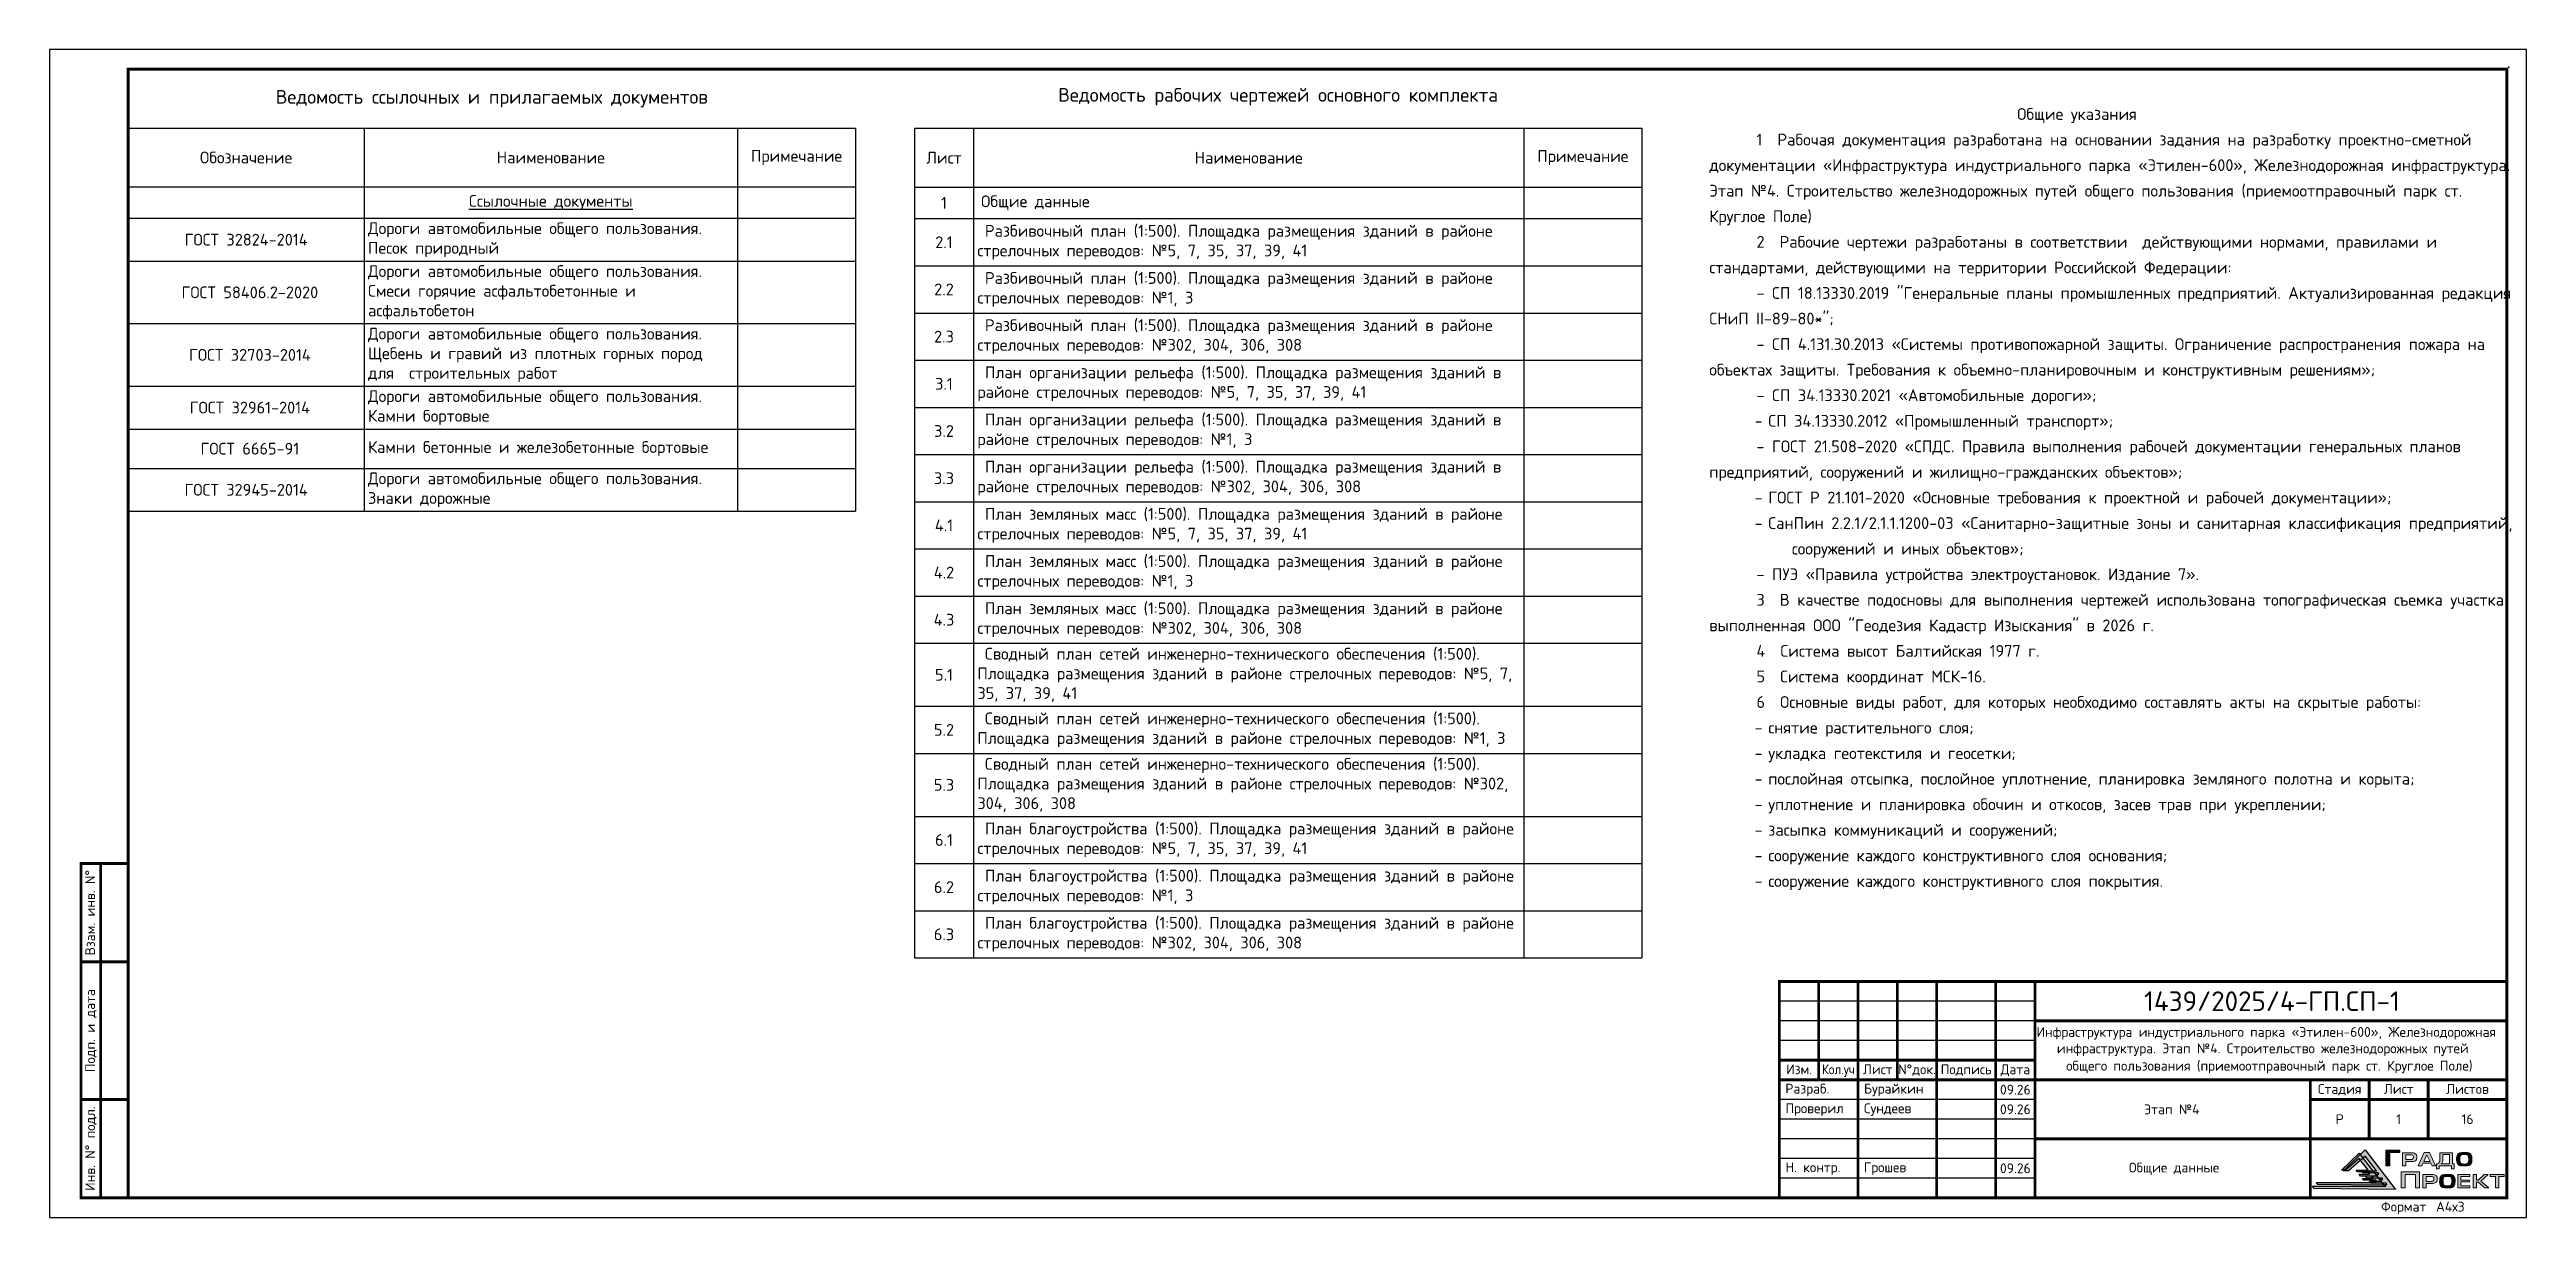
# Paper-space layout 'л.1_ОД' of a CAD drawing. Header units: metres. Extents: x 0 to 630, y 0 to 297.
import ezdxf
from ezdxf.enums import TextEntityAlignment as Align

# ---------------------------------------------------------------- set-up
doc = ezdxf.new("R2010")
doc.units = ezdxf.units.M
doc.layers.add('_Рамка-текст', color=7, linetype='Continuous')
doc.layers.add('ПП_Рамка_ДинамическийФормат', color=7, linetype='Continuous')
doc.layers.add('Текст', color=7, linetype='Continuous', lineweight=30)
doc.styles.add('ISOCPEUR', font='isocpeur.ttf')
doc.styles.add('СПДС', font='isocpeur.ttf')
doc.styles.add('СПДС 2.5', font='isocpeur.ttf', dxfattribs={"width": 0.8, "height": 2.5})

psp = doc.layouts.new('л.1_ОД')

# ---------------------------------------------------------------- texts
at = {"layer": '_Рамка-текст', "char_height": 2.5, "width": 10, "attachment_point": 5, "line_spacing_factor": 1.1, "style": 'СПДС 2.5'}
for insert in [(500, 32.5), (500, 27.5), (500, 12.5)]:
    psp.add_mtext('{\\W1;09.26}', dxfattribs=dict(at, insert=insert))
at = {"layer": 'Текст', "insert": (422.16, 282.1), "char_height": 3, "width": 203.3386, "attachment_point": 1, "line_spacing_factor": 1.3, "style": 'ISOCPEUR'}
psp.add_mtext('                                         Общие указания\\P\\pi12;1  Рабочая документация разработана на основании задания на разработку проектно-сметной документации «Инфраструктура индустриального парка «Этилен-600», Железнодорожная инфраструктура. Этап №4. Строительство железнодорожных путей общего пользования (приемоотправочный парк ст. Круглое Поле)\\P2  Рабочие чертежи разработаны в соответствии  действующими нормами, правилами и стандартами, действующими на территории Российской Федерации:\\P- СП 18.13330.2019 "Генеральные планы промышленных предприятий. Актуализированная редакция СНиП II-89-80*";\\P- СП 4.131.30.2013 «Системы противопожарной защиты. Ограничение распространения пожара на объектах защиты. Требования к объемно-планировочным и конструктивным решениям»;\\P- СП 34.13330.2021 «Автомобильные дороги»;\\P\\pi-9.48,l21,t15;-^IСП 34.13330.2012 «Промышленный транспорт»;\\P\\pi12,l0,tz;- ГОСТ 21.508-2020 «СПДС. Правила выполнения рабочей документации генеральных планов предприятий, сооружений и жилищно-гражданских объектов»;\\P\\pi-9.48,l21,t15;-^IГОСТ Р 21.101-2020 «Основные требования к проектной и рабочей документации»;\\P-^IСанПин 2.2.1/2.1.1.1200-03 «Санитарно-защитные зоны и санитарная классификация предприятий, \\P\\pi0,t12,15;сооружений и иных объектов»;\\P\\pi12,l0,tz;- ПУЭ «Правила устройства электроустановок. Издание 7».\\P3  В качестве подосновы для выполнения чертежей использована топографическая съемка участка, выполненная ООО "Геодезия Кадастр Изыскания" в 2026 г.\\P4  Система высот Балтийская 1977 г.\\P5  Система координат МСК-16.\\P6  Основные виды работ, для которых необходимо составлять акты на скрытые работы:\\P\\pi-9.48,l21,t15;-^Iснятие растительного слоя;\\P-^Iукладка геотекстиля и геосетки;\\P-^Iпослойная отсыпка, послойное уплотнение, планировка земляного полотна и корыта;\\P-^Iуплотнение и планировка обочин и откосов, засев трав при укреплении; \\P-^Iзасыпка коммуникаций и сооружений;\\P-^Iсооружение каждого конструктивного слоя основания;\\P-^Iсооружение каждого конструктивного слоя покрытия.', dxfattribs=at)

# ---------------------------------------------------------------- blocks, each defined once
blk = doc.blocks.new('*U8')
at = {"layer": 'ПП_Рамка_ДинамическийФормат', "linetype": 'Continuous', "lineweight": 30, "true_color": 0x0c6001}
h = blk.add_hatch(color=88, dxfattribs=at)
h.dxf.hatch_style = 1
h.paths.add_polyline_path([(583.4, 11.89), (588.95, 17.21), (596.72, 7.1), (575.95, 7.34), (575.59, 7.93), (594.24, 7.93), (593.87, 8.41), (594.5, 8.41), (594.28, 8.69), (590.46, 8.69), (590.04, 9.24), (593.23, 9.24), (592.86, 9.72), (593.49, 9.73), (593.27, 10), (589.47, 10), (589.04, 10.56), (592.22, 10.56), (591.86, 11.03), (592.48, 11.04), (592.26, 11.33), (588.45, 11.32), (588.02, 11.87), (591.84, 11.88), (588.98, 15.58), (584.72, 11.89)])
at = {"layer": 'ПП_Рамка_ДинамическийФормат', "linetype": 'Continuous', "lineweight": 30, "true_color": 0x033c8c}
h = blk.add_hatch(color=156, dxfattribs=at)
h.dxf.hatch_style = 1
h.paths.add_polyline_path([(582.93, 12.05), (587.41, 16.35), (593.69, 8.19), (576.92, 8.38), (576.62, 8.85), (591.68, 8.85), (591.39, 9.24), (591.89, 9.24), (591.72, 9.47), (588.63, 9.47), (588.29, 9.91), (590.87, 9.91), (590.57, 10.3), (591.08, 10.3), (590.9, 10.53), (587.83, 10.53), (587.48, 10.98), (590.05, 10.98), (589.76, 11.36), (590.26, 11.36), (590.08, 11.6), (587.01, 11.59), (586.66, 12.04), (589.74, 12.04), (587.44, 15.03), (584, 12.05)])
at = {"layer": 'ПП_Рамка_ДинамическийФормат', "linetype": 'Continuous', "lineweight": 0, "true_color": 0x033c8c}
h = blk.add_hatch(color=156, dxfattribs=at)
h.dxf.hatch_style = 1
h.paths.add_polyline_path([(594.23, 13.1), (595.23, 13.1), (595.23, 16.53), (597.8, 16.53), (597.8, 17.14), (594.23, 17.14)])
h = blk.add_hatch(color=156, dxfattribs=at)
h.dxf.hatch_style = 1
h.paths.add_polyline_path([(601.81, 16.19, 0.129761), (600.77, 16.46), (598.48, 16.46), (598.48, 13.1), (599.33, 13.1), (599.33, 14.21), (600.8, 14.21, 0.148195), (601.76, 14.43, 0.229809), (602.12, 15.01), (602.12, 15.6, 0.271278)])
h.paths.add_polyline_path([(599.32, 15.95), (600.58, 15.95, -0.094959), (600.98, 15.88, -0.198887), (601.19, 15.68, -0.099141), (601.26, 15.31, -0.182798), (601.11, 14.9, -0.188884), (600.82, 14.74, -0.015492), (600.55, 14.72), (599.32, 14.72)], flags=16)
h.paths.add_polyline_path([(605.32, 16.48), (604.01, 16.48), (602.49, 13.1), (603.39, 13.1), (603.65, 13.79), (605.68, 13.79), (605.99, 13.1), (606.83, 13.1)])
h.paths.add_polyline_path([(604.67, 15.96), (605.5, 14.23), (603.87, 14.23)], flags=16)
h.paths.add_polyline_path([(611.21, 16.47), (607.94, 16.47), (607.94, 14.64, -0.224), (607.59, 13.73), (607.48, 13.62), (607.13, 13.62), (607.13, 12.35), (607.83, 12.35), (607.83, 13.1), (610.91, 13.1), (610.91, 12.36), (611.64, 12.36), (611.64, 13.62), (611.21, 13.62)])
h.paths.add_polyline_path([(608.73, 15.97), (610.42, 15.97), (610.42, 13.6), (608.33, 13.6), (608.34, 13.66), (608.41, 13.69), (608.48, 13.76, 0.193412), (608.73, 14.4)], flags=16)
h.paths.add_polyline_path([(602.77, 11.58), (598.11, 11.58), (598.11, 7.56), (599.13, 7.56), (599.13, 10.93), (601.75, 10.93), (601.75, 7.56), (602.77, 7.56)])
h.paths.add_polyline_path([(607.29, 9.47), (607.29, 10.05, 0.311605), (607.01, 10.64, 0.129761), (605.97, 10.91), (603.68, 10.91), (603.68, 7.56), (604.53, 7.56), (604.53, 8.66), (606, 8.66, 0.148195), (606.96, 8.89, 0.267677)])
h.paths.add_polyline_path([(604.53, 10.41), (605.78, 10.41, -0.094959), (606.19, 10.33, -0.198887), (606.4, 10.13, -0.099141), (606.47, 9.76, -0.182798), (606.32, 9.35, -0.188884), (606.03, 9.2, -0.015492), (605.76, 9.18), (604.53, 9.18)], flags=16)
h.paths.add_polyline_path([(615.51, 9.48), (613.33, 9.48), (613.33, 10.41), (615.61, 10.41), (615.61, 10.91), (612.53, 10.91), (612.53, 7.56), (615.61, 7.56), (615.61, 8.01), (613.33, 8.01), (613.33, 9.04), (615.51, 9.04)])
h.paths.add_polyline_path([(617.25, 10.91), (616.45, 10.91), (616.45, 7.56), (617.25, 7.56), (617.25, 9), (617.73, 9), (619.41, 7.56), (620.42, 7.56), (618.4, 9.26), (620.26, 10.91), (619.28, 10.91), (617.72, 9.5), (617.25, 9.5)])
h.paths.add_polyline_path([(622.96, 10.4), (624.32, 10.4), (624.32, 10.91), (620.79, 10.91), (620.79, 10.4), (622.15, 10.4), (622.15, 7.56), (622.96, 7.56)])
h = blk.add_hatch(color=156, dxfattribs=at)
h.dxf.hatch_style = 1
edge = h.paths.add_edge_path()
edge.add_spline(control_points=[(614.18, 13.1), (614.31, 13.1), (614.55, 13.1), (614.88, 13.12), (615.17, 13.17), (615.43, 13.26), (615.66, 13.35), (615.86, 13.54), (616.04, 13.82), (616.16, 14.32), (616.15, 14.7), (616.14, 14.94), (616.14, 15.1), (616.14, 15.39), (616.04, 15.79), (615.86, 16.07), (615.66, 16.26), (615.43, 16.36), (615.17, 16.45), (614.88, 16.5), (614.55, 16.51), (614.31, 16.51), (614.18, 16.51), (614.05, 16.51), (613.82, 16.51), (613.49, 16.5), (613.2, 16.45), (612.94, 16.36), (612.71, 16.26), (612.51, 16.07), (612.33, 15.79), (612.23, 15.39), (612.23, 15.1), (612.23, 14.94), (612.22, 14.7), (612.21, 14.32), (612.33, 13.82), (612.51, 13.54), (612.71, 13.35), (612.94, 13.26), (613.2, 13.17), (613.49, 13.12), (613.82, 13.1), (614.05, 13.1), (614.18, 13.1)], knot_values=[0, 0, 0, 0, 0.392432, 0.709081, 0.998708, 1.278127, 1.53821, 1.728059, 2.110629, 2.5013, 3.242256, 3.242256, 3.242256, 3.711066, 4.101736, 4.484307, 4.674156, 4.934238, 5.213657, 5.503284, 5.819934, 6.212366, 6.212366, 6.212366, 6.590896, 6.907546, 7.197173, 7.476592, 7.736674, 7.926524, 8.309094, 8.699764, 9.168574, 9.168574, 9.168574, 9.90953, 10.300201, 10.682771, 10.87262, 11.132703, 11.412122, 11.701749, 12.018398, 12.396929, 12.396929, 12.396929, 12.396929], degree=3, periodic=0)
edge = h.paths.add_edge_path(flags=16)
edge.add_spline(control_points=[(613.07, 14.94), (613.07, 14.88), (613.07, 14.8), (613.07, 14.81), (613.07, 14.69), (613.06, 14.48), (613.1, 14.21), (613.14, 14), (613.23, 13.87), (613.29, 13.75), (613.41, 13.68), (613.54, 13.61), (613.7, 13.6), (613.89, 13.59), (614.04, 13.58), (614.15, 13.58), (614.18, 13.58), (614.22, 13.58), (614.32, 13.58), (614.48, 13.59), (614.66, 13.6), (614.83, 13.61), (614.96, 13.68), (615.07, 13.74), (615.14, 13.87), (615.22, 13.99), (615.27, 14.2), (615.31, 14.47), (615.3, 14.69), (615.3, 14.81), (615.3, 14.93), (615.31, 15.14), (615.27, 15.41), (615.23, 15.62), (615.14, 15.75), (615.07, 15.87), (614.96, 15.93), (614.83, 16), (614.66, 16.01), (614.48, 16.02), (614.32, 16.03), (614.22, 16.03), (614.19, 16.03), (614.15, 16.03), (614.05, 16.03), (613.89, 16.02), (613.71, 16.01), (613.54, 16), (613.41, 15.93), (613.3, 15.87), (613.23, 15.75), (613.15, 15.62), (613.1, 15.41), (613.06, 15.14), (613.07, 15), (613.07, 14.94)], knot_values=[0, 0, 0, 0, 1, 2, 3, 4, 5, 6, 7, 8, 9, 10, 11, 12, 13, 14, 15, 16, 17, 18, 19, 20, 21, 22, 23, 24, 25, 26, 27, 28, 29, 30, 31, 32, 33, 34, 35, 36, 37, 38, 39, 40, 41, 42, 43, 44, 45, 46, 47, 48, 49, 50, 51, 52, 53, 53, 53, 53], degree=3, periodic=0)
h = blk.add_hatch(color=156, dxfattribs=at)
h.dxf.hatch_style = 1
edge = h.paths.add_edge_path()
edge.add_spline(control_points=[(609.88, 7.56), (610.01, 7.56), (610.25, 7.56), (610.58, 7.56), (610.87, 7.58), (611.14, 7.67), (611.36, 7.76), (611.57, 7.96), (611.74, 8.23), (611.86, 8.73), (611.85, 9.11), (611.85, 9.36), (611.85, 9.51), (611.85, 9.8), (611.74, 10.21), (611.57, 10.48), (611.36, 10.68), (611.14, 10.77), (610.87, 10.86), (610.58, 10.91), (610.25, 10.91), (610.01, 10.91), (609.88, 10.91), (609.76, 10.91), (609.52, 10.91), (609.2, 10.91), (608.9, 10.86), (608.64, 10.77), (608.41, 10.68), (608.21, 10.48), (608.04, 10.21), (607.93, 9.8), (607.93, 9.51), (607.93, 9.36), (607.92, 9.11), (607.91, 8.73), (608.04, 8.23), (608.21, 7.96), (608.41, 7.76), (608.64, 7.67), (608.9, 7.58), (609.2, 7.56), (609.52, 7.56), (609.76, 7.56), (609.88, 7.56)], knot_values=[0, 0, 0, 0, 0.392432, 0.709081, 0.998708, 1.278127, 1.53821, 1.728059, 2.110629, 2.5013, 3.242256, 3.242256, 3.242256, 3.711066, 4.101736, 4.484307, 4.674156, 4.934238, 5.213657, 5.503284, 5.819934, 6.212366, 6.212366, 6.212366, 6.590896, 6.907546, 7.197173, 7.476592, 7.736674, 7.926524, 8.309094, 8.699764, 9.168574, 9.168574, 9.168574, 9.90953, 10.300201, 10.682771, 10.87262, 11.132703, 11.412122, 11.701749, 12.018398, 12.396929, 12.396929, 12.396929, 12.396929], degree=3, periodic=0)
edge = h.paths.add_edge_path(flags=16)
edge.add_spline(control_points=[(608.77, 9.35), (608.78, 9.3), (608.78, 9.22), (608.78, 9.22), (608.77, 9.11), (608.77, 8.89), (608.81, 8.62), (608.85, 8.41), (608.93, 8.28), (609, 8.16), (609.11, 8.1), (609.24, 8.03), (609.41, 8.02), (609.59, 8), (609.75, 8), (609.85, 8), (609.89, 8), (609.92, 8), (610.03, 8), (610.19, 8), (610.37, 8.01), (610.53, 8.02), (610.66, 8.09), (610.78, 8.16), (610.85, 8.28), (610.93, 8.4), (610.97, 8.61), (611.01, 8.88), (611.01, 9.1), (611, 9.22), (611.01, 9.34), (611.01, 9.55), (610.97, 9.82), (610.93, 10.03), (610.85, 10.16), (610.78, 10.28), (610.67, 10.34), (610.53, 10.42), (610.37, 10.42), (610.19, 10.44), (610.03, 10.44), (609.93, 10.44), (609.89, 10.44), (609.85, 10.44), (609.75, 10.44), (609.59, 10.44), (609.41, 10.42), (609.25, 10.41), (609.11, 10.34), (609, 10.28), (608.93, 10.16), (608.85, 10.03), (608.81, 9.82), (608.77, 9.55), (608.77, 9.41), (608.77, 9.35)], knot_values=[0, 0, 0, 0, 1, 2, 3, 4, 5, 6, 7, 8, 9, 10, 11, 12, 13, 14, 15, 16, 17, 18, 19, 20, 21, 22, 23, 24, 25, 26, 27, 28, 29, 30, 31, 32, 33, 34, 35, 36, 37, 38, 39, 40, 41, 42, 43, 44, 45, 46, 47, 48, 49, 50, 51, 52, 53, 53, 53, 53], degree=3, periodic=0)
at = {"layer": 'ПП_Рамка_ДинамическийФормат'}
blk.add_lwpolyline([(0, 0), (630, 0), (630, 297), (0, 297)], close=True, dxfattribs=at)
at = {"layer": 'ПП_Рамка_ДинамическийФормат', "const_width": 0.7}
for points in [[(20, 5), (625, 5), (625, 292), (20, 292)], [(8, 5), (20, 5), (20, 90), (8, 90)], [(440, 60), (440, 5), (625, 5), (625, 60)]]:
    blk.add_lwpolyline(points, close=True, dxfattribs=at)
for points in [[(13, 5), (13, 90)], [(20, 65), (8, 65)], [(450, 60), (450, 35)], [(460, 60), (460, 5)], [(470, 60), (470, 35)], [(480, 60), (480, 5)], [(495, 60), (495, 5)], [(505, 60), (505, 5)], [(505, 50), (625, 50)], [(505, 40), (440, 40)], [(505, 35), (440, 35)], [(505, 35), (625, 35)], [(575, 35), (575, 5)], [(590, 35), (590, 20)], [(605, 35), (605, 20)], [(20, 30), (8, 30)], [(625, 30), (575, 30)], [(505, 20), (625, 20)]]:
    blk.add_lwpolyline(points, dxfattribs=at)
at = {"layer": 'ПП_Рамка_ДинамическийФормат'}
for points in [[(505, 55), (440, 55)], [(505, 50), (440, 50)], [(505, 45), (440, 45)], [(505, 30), (440, 30)], [(505, 25), (440, 25)], [(505, 20), (440, 20)], [(505, 15), (440, 15)], [(505, 10), (440, 10)]]:
    blk.add_lwpolyline(points, dxfattribs=at)
at = {"layer": 'ПП_Рамка_ДинамическийФормат', "color": 88, "linetype": 'Continuous', "lineweight": 30, "true_color": 0x0c6001}
blk.add_lwpolyline([(583.4, 11.89), (588.95, 17.21), (596.72, 7.1), (575.95, 7.34), (575.59, 7.93), (594.24, 7.93), (593.87, 8.41), (594.5, 8.41), (594.28, 8.69), (590.46, 8.69), (590.04, 9.24), (593.23, 9.24), (592.86, 9.72), (593.49, 9.73), (593.27, 10), (589.47, 10), (589.04, 10.56), (592.22, 10.56), (591.86, 11.03), (592.48, 11.04), (592.26, 11.33), (588.45, 11.32), (588.02, 11.87), (591.84, 11.88), (588.98, 15.58), (584.72, 11.89)], close=True, dxfattribs=at)
at = {"layer": 'ПП_Рамка_ДинамическийФормат', "color": 7, "linetype": 'Continuous', "lineweight": 30, "true_color": 0xffffff}
blk.add_lwpolyline([(582.93, 12.05), (587.41, 16.35), (593.69, 8.19), (576.92, 8.38), (576.62, 8.85), (591.68, 8.85), (591.39, 9.24), (591.89, 9.24), (591.72, 9.47), (588.63, 9.47), (588.29, 9.91), (590.87, 9.91), (590.57, 10.3), (591.08, 10.3), (590.9, 10.53), (587.83, 10.53), (587.48, 10.98), (590.05, 10.98), (589.76, 11.36), (590.26, 11.36), (590.08, 11.6), (587.01, 11.59), (586.66, 12.04), (589.74, 12.04), (587.44, 15.03), (584, 12.05)], close=True, dxfattribs=at)
at = {"layer": 'ПП_Рамка_ДинамическийФормат', "color": 156, "linetype": 'Continuous', "lineweight": 0, "true_color": 0x033c8c}
blk.add_lwpolyline([(594.23, 13.1), (594.23, 17.14), (597.8, 17.14), (597.8, 16.53), (595.23, 16.53), (595.23, 13.1), (594.23, 13.1)], dxfattribs=at)
for points in [[(598.48, 13.1), (598.48, 16.46), (600.77, 16.46, -0.129761), (601.81, 16.19, -0.271278), (602.12, 15.6), (602.12, 15.01, -0.229809), (601.76, 14.43, -0.148195), (600.8, 14.21), (599.33, 14.21), (599.33, 13.1), (598.48, 13.1)], [(607.94, 16.47), (611.21, 16.47), (611.21, 13.62), (611.64, 13.62), (611.64, 12.36), (610.91, 12.36), (610.91, 13.1), (607.83, 13.1), (607.83, 12.35), (607.13, 12.35), (607.13, 13.62), (607.48, 13.62), (607.59, 13.73, 0.224), (607.94, 14.64), (607.94, 16.47)], [(603.68, 7.56), (603.68, 10.91), (605.97, 10.91, -0.129761), (607.01, 10.64, -0.311605), (607.29, 10.05), (607.29, 9.47, -0.267677), (606.96, 8.89, -0.148195), (606, 8.66), (604.53, 8.66), (604.53, 7.56), (603.68, 7.56)]]:
    blk.add_lwpolyline(points, format="xyb", dxfattribs=at)
for points in [[(599.32, 15.95), (600.58, 15.95, -0.094959), (600.98, 15.88, -0.198887), (601.19, 15.68, -0.099141), (601.26, 15.31, -0.182798), (601.11, 14.9, -0.188884), (600.82, 14.74, -0.015492), (600.55, 14.72), (599.32, 14.72), (599.32, 15.95)], [(608.73, 15.97), (610.42, 15.97), (610.42, 13.6), (608.33, 13.6), (608.34, 13.66), (608.41, 13.69), (608.48, 13.76, 0.193412), (608.73, 14.4), (608.73, 15.97)], [(604.53, 10.41), (605.78, 10.41, -0.094959), (606.19, 10.33, -0.198887), (606.4, 10.13, -0.099141), (606.47, 9.76, -0.182798), (606.32, 9.35, -0.188884), (606.03, 9.2, -0.015492), (605.76, 9.18), (604.53, 9.18), (604.53, 10.41)]]:
    blk.add_lwpolyline(points, format="xyb", close=True, dxfattribs=at)
for points in [[(602.49, 13.1), (604.01, 16.48), (605.32, 16.48), (606.83, 13.1), (605.99, 13.1), (605.68, 13.79), (603.65, 13.79), (603.39, 13.1)], [(603.87, 14.23), (605.5, 14.23), (604.67, 15.96), (603.87, 14.23)], [(602.77, 7.56), (602.77, 11.58), (598.11, 11.58), (598.11, 7.56), (599.13, 7.56), (599.13, 10.93), (601.75, 10.93), (601.75, 7.56)], [(612.53, 10.91), (612.53, 7.56), (615.61, 7.56), (615.61, 8.01), (613.33, 8.01), (613.33, 9.04), (615.51, 9.04), (615.51, 9.48), (613.33, 9.48), (613.33, 10.41), (615.61, 10.41), (615.61, 10.91)], [(616.45, 10.91), (617.25, 10.91), (617.25, 9.5), (617.72, 9.5), (619.28, 10.91), (620.26, 10.91), (618.4, 9.26), (620.42, 7.56), (619.41, 7.56), (617.73, 9), (617.25, 9), (617.25, 7.56), (616.45, 7.56)], [(622.15, 7.56), (622.15, 10.4), (620.79, 10.4), (620.79, 10.91), (624.32, 10.91), (624.32, 10.4), (622.96, 10.4), (622.96, 7.56)]]:
    blk.add_lwpolyline(points, close=True, dxfattribs=at)
for points in [[(614.18, 13.1), (614.31, 13.1), (614.55, 13.1), (614.88, 13.12), (615.17, 13.17), (615.43, 13.26), (615.66, 13.35), (615.86, 13.54), (616.04, 13.82), (616.16, 14.32), (616.15, 14.7), (616.14, 14.94), (616.14, 15.1), (616.14, 15.39), (616.04, 15.79), (615.86, 16.07), (615.66, 16.26), (615.43, 16.36), (615.17, 16.45), (614.88, 16.5), (614.55, 16.51), (614.31, 16.51), (614.18, 16.51), (614.05, 16.51), (613.82, 16.51), (613.49, 16.5), (613.2, 16.45), (612.94, 16.36), (612.71, 16.26), (612.51, 16.07), (612.33, 15.79), (612.23, 15.39), (612.23, 15.1), (612.23, 14.94), (612.22, 14.7), (612.21, 14.32), (612.33, 13.82), (612.51, 13.54), (612.71, 13.35), (612.94, 13.26), (613.2, 13.17), (613.49, 13.12), (613.82, 13.1), (614.05, 13.1), (614.18, 13.1)], [(609.88, 7.56), (610.01, 7.56), (610.25, 7.56), (610.58, 7.56), (610.87, 7.58), (611.14, 7.67), (611.36, 7.76), (611.57, 7.96), (611.74, 8.23), (611.86, 8.73), (611.85, 9.11), (611.85, 9.36), (611.85, 9.51), (611.85, 9.8), (611.74, 10.21), (611.57, 10.48), (611.36, 10.68), (611.14, 10.77), (610.87, 10.86), (610.58, 10.91), (610.25, 10.91), (610.01, 10.91), (609.88, 10.91), (609.76, 10.91), (609.52, 10.91), (609.2, 10.91), (608.9, 10.86), (608.64, 10.77), (608.41, 10.68), (608.21, 10.48), (608.04, 10.21), (607.93, 9.8), (607.93, 9.51), (607.93, 9.36), (607.92, 9.11), (607.91, 8.73), (608.04, 8.23), (608.21, 7.96), (608.41, 7.76), (608.64, 7.67), (608.9, 7.58), (609.2, 7.56), (609.52, 7.56), (609.76, 7.56), (609.88, 7.56)]]:
    blk.add_open_spline(points, degree=3, knots=[0, 0, 0, 0, 0.392432, 0.709081, 0.998708, 1.278127, 1.53821, 1.728059, 2.110629, 2.5013, 3.242256, 3.242256, 3.242256, 3.711066, 4.101736, 4.484307, 4.674156, 4.934238, 5.213657, 5.503284, 5.819934, 6.212366, 6.212366, 6.212366, 6.590896, 6.907546, 7.197173, 7.476592, 7.736674, 7.926524, 8.309094, 8.699764, 9.168574, 9.168574, 9.168574, 9.90953, 10.300201, 10.682771, 10.87262, 11.132703, 11.412122, 11.701749, 12.018398, 12.396929, 12.396929, 12.396929, 12.396929], dxfattribs=at)
for points in [[(613.07, 14.94), (613.07, 14.88), (613.07, 14.8), (613.07, 14.81), (613.07, 14.69), (613.06, 14.48), (613.1, 14.21), (613.14, 14), (613.23, 13.87), (613.29, 13.75), (613.41, 13.68), (613.54, 13.61), (613.7, 13.6), (613.89, 13.59), (614.04, 13.58), (614.15, 13.58), (614.18, 13.58), (614.22, 13.58), (614.32, 13.58), (614.48, 13.59), (614.66, 13.6), (614.83, 13.61), (614.96, 13.68), (615.07, 13.74), (615.14, 13.87), (615.22, 13.99), (615.27, 14.2), (615.31, 14.47), (615.3, 14.69), (615.3, 14.81), (615.3, 14.93), (615.31, 15.14), (615.27, 15.41), (615.23, 15.62), (615.14, 15.75), (615.07, 15.87), (614.96, 15.93), (614.83, 16), (614.66, 16.01), (614.48, 16.02), (614.32, 16.03), (614.22, 16.03), (614.19, 16.03), (614.15, 16.03), (614.05, 16.03), (613.89, 16.02), (613.71, 16.01), (613.54, 16), (613.41, 15.93), (613.3, 15.87), (613.23, 15.75), (613.15, 15.62), (613.1, 15.41), (613.06, 15.14), (613.07, 15), (613.07, 14.94)], [(608.77, 9.35), (608.78, 9.3), (608.78, 9.22), (608.78, 9.22), (608.77, 9.11), (608.77, 8.89), (608.81, 8.62), (608.85, 8.41), (608.93, 8.28), (609, 8.16), (609.11, 8.1), (609.24, 8.03), (609.41, 8.02), (609.59, 8), (609.75, 8), (609.85, 8), (609.89, 8), (609.92, 8), (610.03, 8), (610.19, 8), (610.37, 8.01), (610.53, 8.02), (610.66, 8.09), (610.78, 8.16), (610.85, 8.28), (610.93, 8.4), (610.97, 8.61), (611.01, 8.88), (611.01, 9.1), (611, 9.22), (611.01, 9.34), (611.01, 9.55), (610.97, 9.82), (610.93, 10.03), (610.85, 10.16), (610.78, 10.28), (610.67, 10.34), (610.53, 10.42), (610.37, 10.42), (610.19, 10.44), (610.03, 10.44), (609.93, 10.44), (609.89, 10.44), (609.85, 10.44), (609.75, 10.44), (609.59, 10.44), (609.41, 10.42), (609.25, 10.41), (609.11, 10.34), (609, 10.28), (608.93, 10.16), (608.85, 10.03), (608.81, 9.82), (608.77, 9.55), (608.77, 9.41), (608.77, 9.35)]]:
    blk.add_open_spline(points, degree=3, dxfattribs=at)
at = {"layer": 'ПП_Рамка_ДинамическийФормат'}
blk.add_point((625.5, 292.5), dxfattribs=at)
at = {"layer": 'ПП_Рамка_ДинамическийФормат', "style": 'ISOCPEUR'}
for s, p in [('Взам. инв. N%%D', (12.33, 77.5)), ('Подп. и дата', (12.33, 47.5)), ('Инв. N%%D подл.', (12.33, 17.5))]:
    blk.add_text(s, height=2.5, rotation=90, dxfattribs=at).set_placement(p, align=Align.BOTTOM_CENTER)
at = {"layer": 'ПП_Рамка_ДинамическийФормат', "style": 'СПДС'}
for s, p in [('Изм.', (445, 35.67)), ('Лист', (465, 35.67)), ('N%%Dдок.', (475, 35.67)), ('Подпись', (487.5, 35.67)), ('Дата', (500, 35.67)), ('Стадия', (582.5, 30.67)), ('Лист', (597.5, 30.67)), ('Листов', (615, 30.67))]:
    blk.add_text(s, height=2.5, dxfattribs=at).set_placement(p, align=Align.BOTTOM_CENTER)
at = {"layer": 'ПП_Рамка_ДинамическийФормат', "style": 'СПДС', "width": 0.9}
blk.add_text('Кол.уч', height=2.5, dxfattribs=at).set_placement((455, 35.67), align=Align.BOTTOM_CENTER)
at = {"layer": 'ПП_Рамка_ДинамическийФормат', "style": 'ISOCPEUR'}
blk.add_text('Формат', height=2.5, dxfattribs=at).set_placement((593, 1.5))
at = {"layer": 'ПП_Рамка_ДинамическийФормат', "style": 'СПДС', "flags": 4}
for tag, height, p in [('ШИФР', 5, (565, 55)), ('ОБЪЕКТ', 2.5, (565, 42.5)), ('ПОДОБЪЕКТ', 2.5, (540, 27.5)), ('СТАДИЯ', 2.5, (582.5, 25)), ('ЛИСТ', 2.5, (597.5, 25)), ('ЛИСТОВ', 2.5, (615, 25)), ('ЧЕРТЕЖ', 2.5, (540, 12.5))]:
    blk.add_attdef(tag, text='', height=height, dxfattribs=at).set_placement(p, align=Align.MIDDLE_CENTER)
at = {"layer": 'ПП_Рамка_ДинамическийФормат', "style": 'СПДС'}
for tag, p, flags in [('СПЕЦ_1', (441.5, 31.5), 12), ('ФАМИЛИЯ_1', (461.5, 31.5), 4), ('СПЕЦ_2', (441.5, 26.5), 12), ('ФАМИЛИЯ_2', (461.5, 26.5), 4), ('СПЕЦ_3', (441.5, 21.5), 12), ('СПЕЦ_4', (441.5, 16.5), 12), ('ФАМИЛИЯ_3', (461.5, 21.5), 4), ('ФАМИЛИЯ_4', (461.5, 16.5), 4), ('СПЕЦ_5', (441.5, 11.5), 12), ('ФАМИЛИЯ_5', (461.5, 11.5), 4), ('СПЕЦ_6', (441.5, 6.5), 12), ('ФАМИЛИЯ_6', (461.5, 6.5), 4)]:
    blk.add_attdef(tag, p, '', height=2.5, dxfattribs=dict(at, flags=flags))
blk.add_attdef('ФОРМАТ', (607, 1.5), '', height=2.5, dxfattribs=at)
blk = doc.blocks.new('*T385')
at = {"layer": 'Текст', "color": 0, "lineweight": -2, "transparency": 16777216}
for p, q in [((0, -16), (15, -16)), ((0, -16), (0, -227)), ((15, -16), (15, -227)), ((155, -16), (155, -227)), ((185, -16), (185, -227)), ((0, -31), (185, -31)), ((0, -39), (185, -39)), ((0, -51), (185, -51)), ((0, -63), (185, -63)), ((0, -75), (185, -75)), ((0, -87), (185, -87)), ((0, -99), (185, -99)), ((0, -111), (185, -111)), ((0, -123), (185, -123)), ((0, -135), (185, -135)), ((0, -147), (185, -147)), ((0, -163), (185, -163)), ((0, -175), (185, -175)), ((0, -191), (185, -191)), ((0, -203), (185, -203)), ((0, -215), (185, -215)), ((0, -227), (185, -227))]:
    blk.add_line(p, q, dxfattribs=at)
at = {"layer": 'Текст', "color": 0, "linetype": 'ByBlock', "lineweight": -2, "transparency": 16777216}
blk.add_line((15, -16), (185, -16), dxfattribs=at)
at = {"layer": 'Текст', "color": 0, "transparency": 16777216, "attachment_point": 5, "style": 'ISOCPEUR'}
for s, insert, char_height, width in [('{\\C256;Ведомость рабочих чертежей основного комплекта}', (92.5, -8), 3.5, 184.88), ('Лист', (7.5, -23.5), 3, 14.88), ('Наименование', (85, -23.5), 3, 139.88), ('Примечание', (170, -23.5), 3, 29.88)]:
    blk.add_mtext(s, dxfattribs=dict(at, insert=insert, char_height=char_height, width=width))
at = {"layer": 'Текст', "transparency": 16777216, "char_height": 3, "style": 'ISOCPEUR'}
for s, insert, width, attachment_point in [('1', (7.5, -35), 14.94, 5), (' Общие данные', (15.03, -35), 139.94, 4), ('2.1', (7.5, -45), 14.94, 5), (' Разбивочный план (1:500). Площадка размещения зданий в районе стрелочных переводов: №5, 7, 35, 37, 39, 41', (16, -45), 138, 4), ('2.2', (7.5, -57), 14.94, 5), (' Разбивочный план (1:500). Площадка размещения зданий в районе стрелочных переводов: №1, 3', (16, -57), 138, 4), ('2.3', (7.5, -69), 14.94, 5), (' Разбивочный план (1:500). Площадка размещения зданий в районе стрелочных переводов: №302, 304, 306, 308', (16, -69), 138, 4), ('3.1', (7.5, -81), 14.94, 5), (' План организации рельефа (1:{\\C7;500}). Площадка размещения зданий в районе стрелочных переводов: №5, 7, 35, 37, 39, 41', (16, -81), 138, 4), ('3.2', (7.5, -93), 14.94, 5), (' План организации рельефа (1:{\\C7;500}). Площадка размещения зданий в районе стрелочных переводов: №1, 3', (16, -93), 138, 4), (' План организации рельефа (1:{\\C7;500}). Площадка размещения зданий в районе стрелочных переводов: №302, 304, 306, 308', (16, -105), 138, 4), ('3.3', (7.5, -105), 14.94, 5), (' План земляных масс (1:500). Площадка размещения зданий в районе стрелочных переводов: №5, 7, 35, 37, 39, 41', (16, -117), 138, 4), ('4.1', (7.5, -117), 14.94, 5), (' План земляных масс (1:500). Площадка размещения зданий в районе стрелочных переводов: №1, 3', (16, -129), 138, 4), ('4.2', (7.5, -129), 14.94, 5), (' План земляных масс (1:500). Площадка размещения зданий в районе стрелочных переводов: №302, 304, 306, 308', (16, -141), 138, 4), ('4.3', (7.5, -141), 14.94, 5), (' Сводный план сетей инженерно-технического обеспечения (1:500). Площадка размещения зданий в районе стрелочных переводов: №5, 7, 35, 37, 39, 41', (16, -155), 138, 4), ('5.1', (7.5, -155), 14.94, 5), ('5.2', (7.5, -169), 14.94, 5), (' Сводный план сетей инженерно-технического обеспечения (1:500). Площадка размещения зданий в районе стрелочных переводов: №1, 3', (16, -169), 138, 4), (' Сводный план сетей инженерно-технического обеспечения (1:500). Площадка размещения зданий в районе стрелочных переводов: №302, 304, 306, 308', (16, -183), 138, 4), ('5.3', (7.5, -183), 14.94, 5), (' План благоустройства (1:500). Площадка размещения зданий в районе стрелочных переводов: №5, 7, 35, 37, 39, 41', (16, -197), 138, 4), ('6.1', (7.5, -197), 14.94, 5), ('6.2', (7.5, -209), 14.94, 5), (' План благоустройства (1:500). Площадка размещения зданий в районе стрелочных переводов: №1, 3', (16, -209), 138, 4), ('6.3', (7.5, -221), 14.94, 5), (' План благоустройства (1:500). Площадка размещения зданий в районе стрелочных переводов: №302, 304, 306, 308', (16, -221), 138, 4)]:
    blk.add_mtext(s, dxfattribs=dict(at, insert=insert, width=width, attachment_point=attachment_point))
blk = doc.blocks.new('*T386')
at = {"layer": 'Текст', "color": 0, "lineweight": -2, "transparency": 16777216}
for p, q in [((0, -15), (60, -15)), ((0, -15), (0, -112.4)), ((60, -15), (60, -112.4)), ((155, -15), (155, -112.4)), ((185, -15), (185, -112.4)), ((0, -29.9), (185, -29.9)), ((0, -37.9), (185, -37.9)), ((0, -48.8), (185, -48.8)), ((0, -64.7), (185, -64.7)), ((0, -80.6), (185, -80.6)), ((0, -91.5), (185, -91.5)), ((0, -101.5), (185, -101.5)), ((0, -112.4), (185, -112.4))]:
    blk.add_line(p, q, dxfattribs=at)
at = {"layer": 'Текст', "color": 0, "linetype": 'ByBlock', "lineweight": -2, "transparency": 16777216}
blk.add_line((60, -15), (185, -15), dxfattribs=at)
at = {"layer": 'Текст', "color": 0, "transparency": 16777216, "attachment_point": 5, "style": 'ISOCPEUR'}
for s, insert, char_height, width in [('{\\fISOCPEUR|b0|i0|c204|p34;Ведомость ссылочных и прилагаемых документов}', (92.5, -7.5), 3.5, 184.88), ('{\\C7;Обозначение}', (30, -22.45), 3, 59.88), ('{\\C7;Наименование}', (107.5, -22.45), 3, 94.88), ('{\\C7;Примечание}', (170, -22.45), 3, 29.88)]:
    blk.add_mtext(s, dxfattribs=dict(at, insert=insert, char_height=char_height, width=width))
at = {"layer": 'Текст', "transparency": 16777216, "char_height": 3, "style": 'ISOCPEUR'}
for s, insert, width, attachment_point in [('{\\L\\C7;Ссылочные документы}', (107.5, -33.9), 94.94, 5), ('ГОСТ 32824-2014', (30, -43.35), 59.94, 5), ('Дороги автомобильные общего пользования. Песок природный', (61, -43.35), 93, 4), ('Дороги автомобильные общего пользования. Смеси горячие асфальтобетонные и асфальтобетон', (61, -56.75), 93, 4), (' ГОСТ 58406.2-2020', (30, -56.75), 59.94, 5), ('Дороги автомобильные общего пользования. Щебень и гравий из плотных горных пород для  строительных работ ', (61, -72.65), 93, 4), (' ГОСТ 32703-2014', (30, -72.65), 59.94, 5), ('Дороги автомобильные общего пользования. Камни бортовые', (61, -86.05), 93, 4), (' ГОСТ 32961-2014', (30, -86.05), 59.94, 5), (' ГОСТ 6665-91', (30, -96.5), 59.94, 5), ('Камни бетонные и железобетонные бортовые', (61, -96.5), 93, 4), ('ГОСТ 32945-2014', (30, -106.95), 59.94, 5), ('Дороги автомобильные общего пользования. Знаки дорожные', (61, -106.95), 93, 4)]:
    blk.add_mtext(s, dxfattribs=dict(at, insert=insert, width=width, attachment_point=attachment_point))

# ---------------------------------------------------------------- block references
for name, p in [('*T386', (20, 292)), ('*T385', (220, 293))]:
    psp.add_blockref(name, p)
at = {"layer": 'ПП_Рамка_ДинамическийФормат'}
ref = psp.add_blockref('*U8', (0, 0), dxfattribs=at)
ref.add_attrib('ШИФР_001', '1439/2025/4-ГП.СП-1', (532.75, 52.5), dxfattribs={"height": 5, "style": 'СПДС', "flags": 4})
ref.add_attrib('ОБЪЕКТ_001', 'Инфраструктура индустриального парка «Этилен-600», Железнодорожная', (505.37, 45.92), dxfattribs={"height": 2.5, "style": 'СПДС', "flags": 4})
ref.add_attrib('ПОДОБЪЕКТ_001', 'Этап №4', (532.75, 26.25), dxfattribs={"height": 2.5, "style": 'СПДС', "flags": 4})
ref.add_attrib('ЧЕРТЕЖ_001', 'Общие данные', (528.87, 11.44), dxfattribs={"height": 2.5, "style": 'СПДС', "flags": 4})
ref.add_attrib('СТАДИЯ', 'Р', dxfattribs={"height": 2.5, "style": 'СПДС', "flags": 4}).set_placement((582.5, 25), align=Align.MIDDLE_CENTER)
ref.add_attrib('ЛИСТ', '1', dxfattribs={"height": 2.5, "style": 'СПДС', "flags": 4}).set_placement((597.5, 25), align=Align.MIDDLE_CENTER)
ref.add_attrib('ЛИСТОВ', '16', dxfattribs={"height": 2.5, "style": 'СПДС', "flags": 4}).set_placement((615, 25), align=Align.MIDDLE_CENTER)
ref.add_attrib('ФОРМАТ', 'А4х3', (607, 1.5), dxfattribs={"height": 2.5, "style": 'СПДС'})
ref.add_attrib('СПЕЦ_1', 'Разраб.', (441.5, 31.5), dxfattribs={"height": 2.5, "style": 'СПДС', "flags": 12})
ref.add_attrib('СПЕЦ_2', 'Проверил', (441.5, 26.5), dxfattribs={"height": 2.5, "style": 'СПДС', "flags": 12})
ref.add_attrib('СПЕЦ_5', 'Н. контр.', (441.5, 11.5), dxfattribs={"height": 2.5, "style": 'СПДС', "flags": 12})
ref.add_attrib('ФАМИЛИЯ_1', 'Бурайкин', (461.5, 31.5), dxfattribs={"height": 2.5, "style": 'СПДС', "flags": 4})
ref.add_attrib('ФАМИЛИЯ_2', 'Сундеев', (461.5, 26.5), dxfattribs={"height": 2.5, "style": 'СПДС', "flags": 4})
ref.add_attrib('ФАМИЛИЯ_5', 'Грошев', (461.5, 11.5), dxfattribs={"height": 2.5, "style": 'СПДС', "flags": 4})
ref.add_attrib('ОБЪЕКТ_002', 'инфраструктура. Этап №4. Строительство железнодорожных путей', (510.56, 41.75), dxfattribs={"height": 2.5, "style": 'СПДС'})
ref.add_attrib('ОБЪЕКТ_003', 'общего пользования (приемоотправочный парк ст. Круглое Поле)', (512.94, 37.33), dxfattribs={"height": 2.5, "style": 'СПДС'})

psp.set_redraw_order([(e.dxf.handle, doc.entitydb.next_handle()) for e in psp.query("TEXT MTEXT ATTDEF DIMENSION ARC_DIMENSION")])  # texts and dimensions are drawn at this point

doc.saveas('drawing.dxf')
